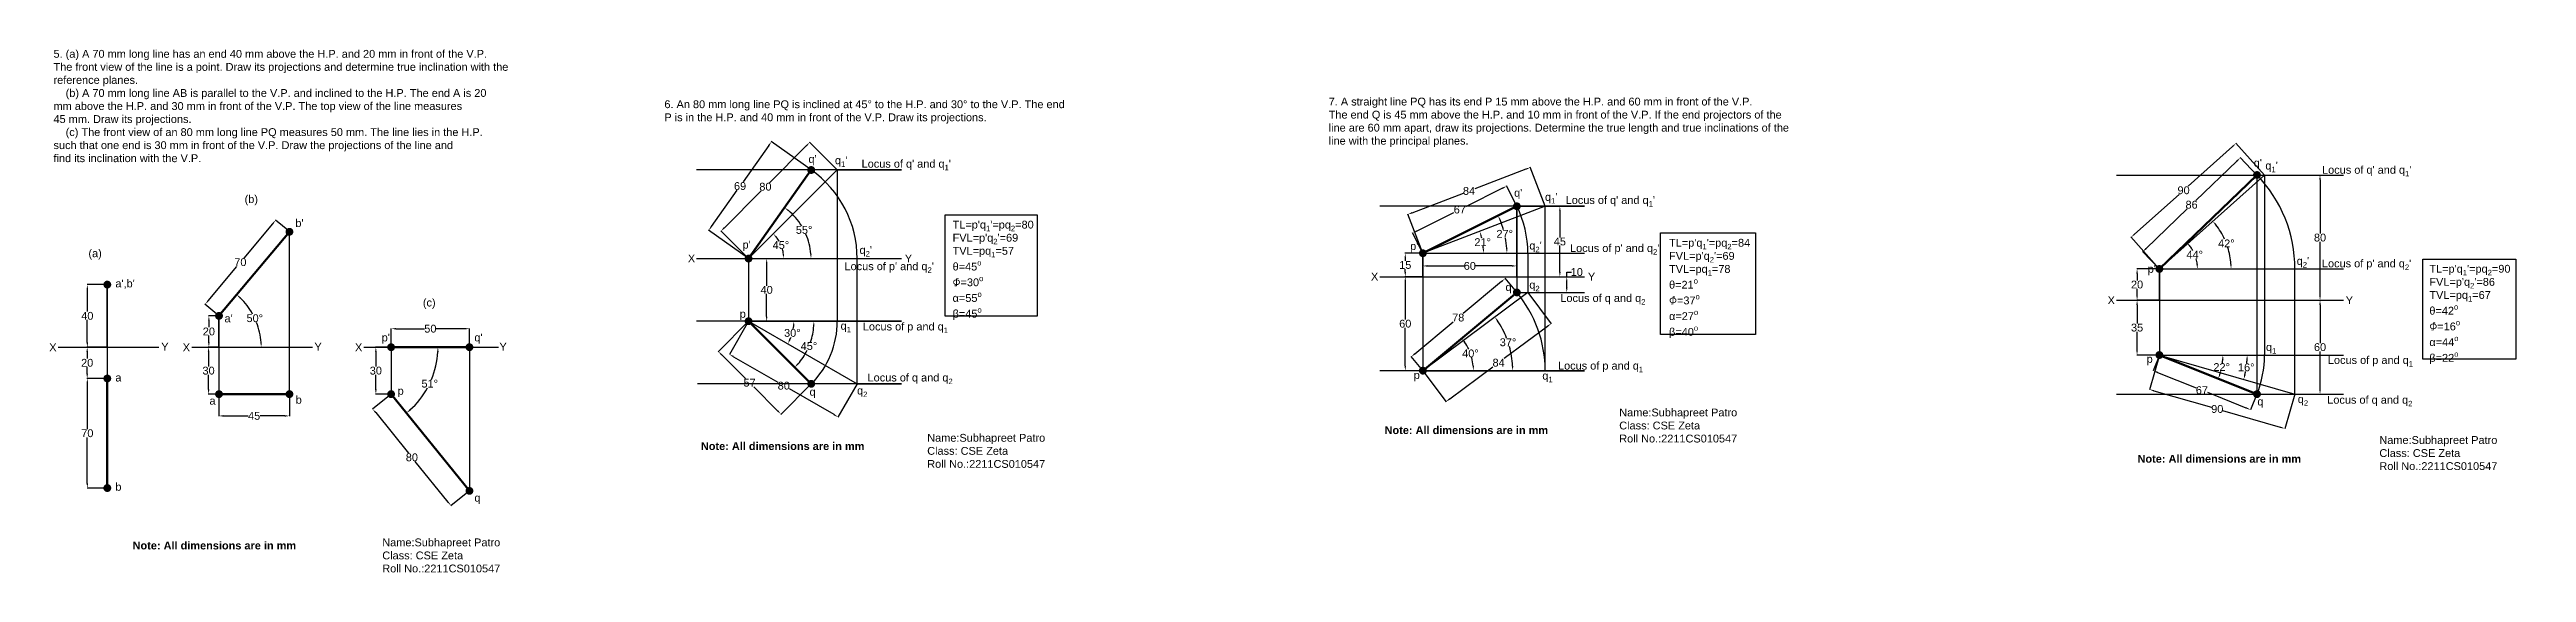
# Model space of a CAD drawing. Header units: millimetres. Extents: x 214 to 4834, y 182 to 516.
# Drawn here: x 1811 to 3392, y 182 to 516 of the extents above; entities that cross this region are included whole.
import ezdxf

# ---------------------------------------------------------------- set-up
doc = ezdxf.new("R2010")
doc.units = ezdxf.units.MM
doc.header["$MEASUREMENT"] = 0
doc.styles.get("Standard").update_dxf_attribs({"font": 'arial.ttf'})
doc.dimstyles.get("Standard").update_dxf_attribs({"dimtxt": 5, "dimasz": 3, "dimexe": 0.18, "dimexo": 0.0625, "dimgap": 0.09, "dimtad": 0, "dimtih": 1, "dimtoh": 1, "dimdec": 0, "dimzin": 0, "dimdsep": 46, "dimtxsty": 'Standard', "dimcen": 0.09, "dimadec": 0, "dimazin": 0, "dimtfac": 1, "dimtdec": 0, "dimtofl": 0, "dimtmove": 0, "dimatfit": 3, "dimfxl": 1, "dimtolj": 1, "dimtzin": 0, "dimarcsym": 0})

msp = doc.modelspace()

# ---------------------------------------------------------------- texts
at = {"char_height": 5, "attachment_point": 1}
for s, width, heights, insert in [('5. (a) A 70 mm long line has an end 40 mm above the H.P. and 20 mm in front of the V.P. \\PThe front view of the line is a point. Draw its projections and determine true inclination with the reference planes.\\P    (b) A 70 mm long line AB is parallel to the V.P. and inclined to the H.P. The end A is 20 \\Pmm above the H.P. and 30 mm in front of the V.P. The top view of the line measures \\P45 mm. Draw its projections.\\P    (c) The front view of an 80 mm long line PQ measures 50 mm. The line lies in the H.P. \\Psuch that one end is 30 mm in front of the V.P. Draw the projections of the line and \\Pfind its inclination with the V.P.', 308.207, [0], (1813.3, 515.6)), ('6. An 80 mm long line PQ is inclined at 45° to the H.P. and 30° to the V.P. The end P is in the H.P. and 40 mm in front of the V.P. Draw its projections.', 256.664, [25], (2203.3, 483.4)), ('7. A straight line PQ has its end P 15 mm above the H.P. and 60 mm in front of the V.P. \\PThe end Q is 45 mm above the H.P. and 10 mm in front of the V.P. If the end projectors of the line are 60 mm apart, draw its projections. Determine the true length and true inclinations of the line with the principal planes.', 298.255, [0], (2627.4, 485.1)), ("q'", 10.889, [6.39], (2295.3, 448.4)), ("\\A1;q{\\H0.7x;\\S^ 1;}'", 13.105, [0], (2312.2, 447.6)), ("\\A1;Locus of q' and q{\\H0.7x;\\S^ 1;}'", 55.218, [0], (2329.2, 445.4)), ("q'", 10.889, [6.39], (3218, 446)), ("\\A1;q{\\H0.7x;\\S^ 1;}'", 13.105, [0], (3225.4, 444.2)), ("\\A1;Locus of q' and q{\\H0.7x;\\S^ 1;}'", 66.241, [0], (3261.6, 441.5)), ('(b)', 16.697, [0], (1935.3, 422.8)), ("q'", 10.889, [6.39], (2745.8, 426.8)), ("\\A1;q{\\H0.7x;\\S^ 1;}'", 13.105, [0], (2765.5, 424.2)), ("\\A1;Locus of q' and q{\\H0.7x;\\S^ 1;}'", 55.563, [0], (2778.7, 422.2)), ("b'", 6.646, [0], (1967.7, 407.5)), ("\\A1;TL=p'q{\\H0.7x;\\S^ 1;}'=pq{\\H0.7x;\\S^ 2;}=80\\PFVL=p'q{\\H0.7x;\\S^ 2;}'=69\\PTVL=pq{\\H0.7x;\\S^ 1;}=57\\Pθ=45{\\H0.7x;\\So^ ;}\\P{\\fISOCPEUR|b0|i0|c0|p34;Φ\\f@Arial Unicode MS|b0|i0|c0|p34;=30\\H0.7x;\\So^ ;\\H1.42857x;\\Pα=55\\H0.7x;\\So^ ;\\H1.42857x;\\Pβ=45\\H0.7x;\\So^ ;}", 82.831, [0], (2387.3, 406.5)), ('(a)', 22.126, [0], (1835.6, 388.2)), ('X', 12.523, [0], (2218.3, 384.9)), ("p'", 10.889, [0], (2253.2, 393.7)), ("\\A1;Locus of p' and q{\\H0.7x;\\S^ 2;}'", 56.82, [0], (2318.3, 379.9)), ("\\A1;q{\\H0.7x;\\S^ 2;}'", 13.105, [0], (2327.9, 390.3)), ('Y', 12.523, [0], (2356.8, 384.9)), ("p'", 10.889, [0], (2679.4, 392.8)), ("\\A1;q{\\H0.7x;\\S^ 2;}'", 13.105, [0], (2755.5, 393.1)), ("\\A1;Locus of p' and q{\\H0.7x;\\S^ 2;}'", 56.532, [0], (2781.5, 391.5)), ("\\A1;TL=p'q{\\H0.7x;\\S^ 1;}'=pq{\\H0.7x;\\S^ 2;}=84\\PFVL=p'q{\\H0.7x;\\S^ 2;}'=69\\PTVL=pq{\\H0.7x;\\S^ 1;}=78\\Pθ=21{\\H0.7x;\\So^ ;}\\P{\\fISOCPEUR|b0|i0|c0|p34;Φ\\f@Arial Unicode MS|b0|i0|c0|p34;=37\\H0.7x;\\So^ ;\\H1.42857x;\\Pα=27\\H0.7x;\\So^ ;\\H1.42857x;\\Pβ=40\\H0.7x;\\So^ ;}", 82.831, [0], (2844.7, 394.9)), ("\\A1;q{\\H0.7x;\\S^ 2;}'", 13.105, [0], (3245.4, 383.3)), ("\\A1;Locus of p' and q{\\H0.7x;\\S^ 2;}'", 61.817, [0], (3261.5, 381.7)), ("a',b'", 6.646, [0], (1852.8, 368.9)), ('X', 12.523, [0], (2654.4, 373.3)), ('q', 10.889, [6.39], (2740.3, 366.6)), ('\\A1;q{\\H0.7x;\\S^ 2;}', 13.105, [0], (2755.5, 368.1)), ('Y', 12.523, [0], (2792.9, 373.3)), ("p'", 10.889, [0], (3150.3, 378.2)), ("\\A1;TL=p'q{\\H0.7x;\\S^ 1;}'=pq{\\H0.7x;\\S^ 2;}=90\\PFVL=p'q{\\H0.7x;\\S^ 2;}'=86\\PTVL=pq{\\H0.7x;\\S^ 1;}=67\\Pθ=42{\\H0.7x;\\So^ ;}\\P{\\fISOCPEUR|b0|i0|c0|p34;Φ\\f@Arial Unicode MS|b0|i0|c0|p34;=16\\H0.7x;\\So^ ;\\H1.42857x;\\Pα=44\\H0.7x;\\So^ ;\\H1.42857x;\\Pβ=22\\H0.7x;\\So^ ;}", 82.831, [0], (3330.1, 378.3)), ('(c)', 16.697, [0], (2049.1, 356.7)), ('p', 10.889, [0], (2251.4, 349.5)), ('\\A1;Locus of q and q{\\H0.7x;\\S^ 2;}', 55.55, [0], (2775.3, 359.6)), ('X', 12.523, [0], (3124.7, 358.2)), ('Y', 12.523, [0], (3276.7, 358.2)), ("a'", 6.646, [0], (1922.5, 346.6)), ("p'", 6.646, [0], (2022.8, 334.4)), ("q'", 6.646, [0], (2082, 334.4)), ('\\A1;q{\\H0.7x;\\S^ 1;}', 13.105, [0], (2315.8, 341.9)), ('\\A1;Locus of p and q{\\H0.7x;\\S^ 1;}', 58.786, [0], (2330, 341.4)), ('X', 12.523, [0], (1810.6, 328.1)), ('Y', 12.523, [0], (1882.1, 328.5)), ('X', 12.523, [0], (1895.8, 328.1)), ('Y', 12.523, [0], (1979.9, 328.5)), ('X', 12.523, [0], (2005.8, 328.1)), ('Y', 12.523, [0], (2098, 328.5)), ('\\A1;Locus of p and q{\\H0.7x;\\S^ 1;}', 72.492, [0], (2773.8, 316.4)), ('p', 10.889, [0], (3149.6, 320.7)), ('\\A1;q{\\H0.7x;\\S^ 1;}', 13.105, [0], (3225.8, 328.3)), ('\\A1;Locus of p and q{\\H0.7x;\\S^ 1;}', 58.869, [0], (3265.3, 320)), ('a', 6.646, [0], (1852.8, 308.8)), ('\\A1;Locus of q and q{\\H0.7x;\\S^ 2;}', 55.187, [0], (2333, 308.8)), ('p', 10.889, [0], (2681.7, 310.4)), ('\\A1;q{\\H0.7x;\\S^ 1;}', 13.105, [0], (2763.8, 310)), ('a', 6.646, [0], (1912.9, 294)), ('b', 6.646, [0], (1967.9, 294.6)), ('p', 6.646, [0], (2033, 300.3)), ('q', 10.889, [0], (2296, 299.7)), ('\\A1;q{\\H0.7x;\\S^ 2;}', 13.105, [0], (2326.3, 300.5)), ('Name:Subhapreet Patro\\PClass: CSE Zeta\\PRoll No.:2211CS010547', 93.435, [0], (2812.9, 286.5)), ('q', 10.889, [6.39], (3220.3, 293.5)), ('\\A1;q{\\H0.7x;\\S^ 2;}', 13.105, [0], (3246.1, 295)), ('\\A1;Locus of q and q{\\H0.7x;\\S^ 2;}', 57.059, [0], (3264.9, 294.6)), ('Name:Subhapreet Patro\\PClass: CSE Zeta\\PRoll No.:2211CS010547', 93.435, [0], (2371.1, 270.3)), ('{\\fArial|b1|i0|c0|p34;Note: All dimensions are in mm}', 119.657, [0], (2663.1, 275.2)), ('Name:Subhapreet Patro\\PClass: CSE Zeta\\PRoll No.:2211CS010547', 93.435, [0], (3298.2, 268.9)), ('{\\fArial|b1|i0|c0|p34;Note: All dimensions are in mm}', 119.657, [0], (2226.6, 265)), ('{\\fArial|b1|i0|c0|p34;Note: All dimensions are in mm}', 119.657, [0], (3143.8, 256.9)), ('b', 6.646, [0], (1852.8, 239)), ('q', 6.646, [0], (2082, 232)), ('{\\fArial|b1|i0|c0|p34;Note: All dimensions are in mm}', 119.657, [0], (1863.8, 201.5)), ('Name:Subhapreet Patro\\PClass: CSE Zeta\\PRoll No.:2211CS010547', 93.435, [0], (2023.2, 203.5))]:
    msp.add_mtext_dynamic_manual_height_columns(s, width=width, gutter_width=25, heights=heights, dxfattribs=dict(at, insert=insert))

# ---------------------------------------------------------------- blocks, each defined once
blk = doc.blocks.new('*D31')
at = {"color": 0, "lineweight": -2, "transparency": 16777216}
for p, q in [((1953.2, 404.5), (1934.8, 382.6)), ((1963.9, 399.5), (1955, 406.9)), ((1912, 355.4), (1930.4, 377.3)), ((1918.9, 345.8), (1910, 353.2))]:
    blk.add_line(p, q, dxfattribs=at)
at = {"color": 0, "transparency": 16777216}
for points in [[(1952.8, 404.8), (1953.6, 404.2), (1955.1, 406.8)], [(1911.7, 355.7), (1912.4, 355.1), (1910.1, 353.1)]]:
    blk.add_solid(points, dxfattribs=at)
at = {"layer": 'Defpoints', "color": 0, "transparency": 16777216}
for p in [(1955.1, 406.8), (1963.9, 399.4), (1918.9, 345.7)]:
    blk.add_point(p, dxfattribs=at)
at = {"color": 0, "transparency": 16777216, "insert": (1932.6, 380), "char_height": 5, "attachment_point": 5}
blk.add_mtext('\\A1;70', dxfattribs=at)
blk = doc.blocks.new('*D32')
at = {"color": 0, "lineweight": -2, "transparency": 16777216}
for p, q in [((1918.9, 295.7), (1918.9, 281.7)), ((1963.9, 295.7), (1963.9, 281.7)), ((1921.9, 281.8), (1937.6, 281.8)), ((1960.9, 281.8), (1945.2, 281.8))]:
    blk.add_line(p, q, dxfattribs=at)
at = {"color": 0, "transparency": 16777216}
for points in [[(1921.9, 282.3), (1921.9, 281.3), (1918.9, 281.8)], [(1960.9, 282.3), (1960.9, 281.3), (1963.9, 281.8)]]:
    blk.add_solid(points, dxfattribs=at)
at = {"layer": 'Defpoints', "color": 0, "transparency": 16777216}
for p in [(1918.9, 295.7), (1963.9, 295.7), (1963.9, 281.8)]:
    blk.add_point(p, dxfattribs=at)
at = {"color": 0, "transparency": 16777216, "insert": (1941.4, 281.8), "char_height": 5, "attachment_point": 5}
blk.add_mtext('\\A1;45', dxfattribs=at)
blk = doc.blocks.new('*D33')
at = {"color": 0, "lineweight": -2, "transparency": 16777216}
for start, end in [(28.8989, 46.1012), (3.9294, 21.2511)]:
    blk.add_arc((1902.1, 325.7), 43.8, start, end, dxfattribs=at)
at = {"color": 0, "transparency": 16777216}
for points in [[(1932.1, 356.9), (1932.8, 357.6), (1930.2, 359.3)], [(1946.3, 328.8), (1945.3, 328.7), (1945.9, 325.7)]]:
    blk.add_solid(points, dxfattribs=at)
at = {"layer": 'Defpoints', "color": 0, "transparency": 16777216}
for p in [(1963.9, 399.4), (1918.9, 345.7), (1944.1, 338.3), (1901.7, 325.7), (1978.6, 325.7)]:
    blk.add_point(p, dxfattribs=at)
at = {"color": 0, "transparency": 16777216, "insert": (1941.8, 344.2), "char_height": 5, "attachment_point": 5}
blk.add_mtext('\\A1;50°', dxfattribs=at)
blk = doc.blocks.new('*D34')
at = {"color": 0, "lineweight": -2, "transparency": 16777216}
for p, q in [((1918.8, 345.7), (1912.3, 345.7)), ((1912.5, 342.7), (1912.5, 338.4)), ((1912.5, 328.7), (1912.5, 333.1)), ((1918.8, 325.7), (1912.3, 325.7))]:
    blk.add_line(p, q, dxfattribs=at)
at = {"color": 0, "transparency": 16777216}
for points in [[(1912, 342.7), (1913, 342.7), (1912.5, 345.7)], [(1912, 328.7), (1913, 328.7), (1912.5, 325.7)]]:
    blk.add_solid(points, dxfattribs=at)
at = {"layer": 'Defpoints', "color": 0, "transparency": 16777216}
for p in [(1918.9, 345.7), (1912.5, 325.7), (1918.9, 325.7)]:
    blk.add_point(p, dxfattribs=at)
at = {"color": 0, "transparency": 16777216, "insert": (1912.5, 335.7), "char_height": 5, "attachment_point": 5}
blk.add_mtext('\\A1;20', dxfattribs=at)
blk = doc.blocks.new('*D35')
at = {"color": 0, "lineweight": -2, "transparency": 16777216}
for p, q in [((1918.8, 325.7), (1912.1, 325.7)), ((1912.3, 322.7), (1912.3, 313.4)), ((1912.3, 298.7), (1912.3, 308.1)), ((1918.8, 295.7), (1912.1, 295.7))]:
    blk.add_line(p, q, dxfattribs=at)
at = {"color": 0, "transparency": 16777216}
for points in [[(1911.8, 322.7), (1912.8, 322.7), (1912.3, 325.7)], [(1911.8, 298.7), (1912.8, 298.7), (1912.3, 295.7)]]:
    blk.add_solid(points, dxfattribs=at)
at = {"layer": 'Defpoints', "color": 0, "transparency": 16777216}
for p in [(1918.9, 325.7), (1912.3, 295.7), (1918.9, 295.7)]:
    blk.add_point(p, dxfattribs=at)
at = {"color": 0, "transparency": 16777216, "insert": (1912.3, 310.7), "char_height": 5, "attachment_point": 5}
blk.add_mtext('\\A1;30', dxfattribs=at)
blk = doc.blocks.new('*D36')
at = {"color": 0, "lineweight": -2, "transparency": 16777216}
for p, q in [((1847.6, 365.7), (1834.7, 365.7)), ((1834.9, 362.7), (1834.9, 348.4)), ((1834.9, 328.7), (1834.9, 343.1)), ((1847.6, 325.7), (1834.7, 325.7))]:
    blk.add_line(p, q, dxfattribs=at)
at = {"color": 0, "transparency": 16777216}
for points in [[(1834.4, 362.7), (1835.4, 362.7), (1834.9, 365.7)], [(1834.4, 328.7), (1835.4, 328.7), (1834.9, 325.7)]]:
    blk.add_solid(points, dxfattribs=at)
at = {"layer": 'Defpoints', "color": 0, "transparency": 16777216}
for p in [(1847.6, 365.7), (1834.9, 325.7), (1847.6, 325.7)]:
    blk.add_point(p, dxfattribs=at)
at = {"color": 0, "transparency": 16777216, "insert": (1834.9, 345.7), "char_height": 5, "attachment_point": 5}
blk.add_mtext('\\A1;40', dxfattribs=at)
blk = doc.blocks.new('*D37')
at = {"color": 0, "lineweight": -2, "transparency": 16777216}
for p, q in [((1847.6, 325.7), (1834.6, 325.7)), ((1834.8, 322.7), (1834.8, 318.4)), ((1847.6, 305.7), (1834.6, 305.7)), ((1834.8, 308.7), (1834.8, 313.1))]:
    blk.add_line(p, q, dxfattribs=at)
at = {"color": 0, "transparency": 16777216}
for points in [[(1834.3, 322.7), (1835.3, 322.7), (1834.8, 325.7)], [(1834.3, 308.7), (1835.3, 308.7), (1834.8, 305.7)]]:
    blk.add_solid(points, dxfattribs=at)
at = {"layer": 'Defpoints', "color": 0, "transparency": 16777216}
for p in [(1847.6, 325.7), (1834.8, 305.7), (1847.6, 305.7)]:
    blk.add_point(p, dxfattribs=at)
at = {"color": 0, "transparency": 16777216, "insert": (1834.8, 315.7), "char_height": 5, "attachment_point": 5}
blk.add_mtext('\\A1;20', dxfattribs=at)
blk = doc.blocks.new('*D38')
at = {"color": 0, "lineweight": -2, "transparency": 16777216}
for p, q in [((1847.6, 305.7), (1834.8, 305.7)), ((1834.9, 302.7), (1834.9, 273.4)), ((1834.9, 238.7), (1834.9, 268.1)), ((1847.6, 235.7), (1834.8, 235.7))]:
    blk.add_line(p, q, dxfattribs=at)
at = {"color": 0, "transparency": 16777216}
for points in [[(1834.4, 302.7), (1835.4, 302.7), (1834.9, 305.7)], [(1834.4, 238.7), (1835.4, 238.7), (1834.9, 235.7)]]:
    blk.add_solid(points, dxfattribs=at)
at = {"layer": 'Defpoints', "color": 0, "transparency": 16777216}
for p in [(1847.6, 305.7), (1834.9, 235.7), (1847.6, 235.7)]:
    blk.add_point(p, dxfattribs=at)
at = {"color": 0, "transparency": 16777216, "insert": (1834.9, 270.7), "char_height": 5, "attachment_point": 5}
blk.add_mtext('\\A1;70', dxfattribs=at)
blk = doc.blocks.new('*D39')
at = {"color": 0, "lineweight": -2, "transparency": 16777216}
for p, q in [((2028.9, 325.8), (2028.9, 337.7)), ((2031.9, 337.5), (2050.2, 337.5)), ((2075.9, 337.5), (2057.6, 337.5)), ((2078.9, 325.8), (2078.9, 337.7))]:
    blk.add_line(p, q, dxfattribs=at)
at = {"color": 0, "transparency": 16777216}
for points in [[(2031.9, 338), (2031.9, 337), (2028.9, 337.5)], [(2075.9, 338), (2075.9, 337), (2078.9, 337.5)]]:
    blk.add_solid(points, dxfattribs=at)
at = {"layer": 'Defpoints', "color": 0, "transparency": 16777216}
for p in [(2078.9, 337.5), (2028.9, 325.7), (2078.9, 325.7)]:
    blk.add_point(p, dxfattribs=at)
at = {"color": 0, "transparency": 16777216, "insert": (2053.9, 337.5), "char_height": 5, "attachment_point": 5}
blk.add_mtext('\\A1;50', dxfattribs=at)
blk = doc.blocks.new('*D40')
at = {"color": 0, "lineweight": -2, "transparency": 16777216}
for p, q in [((2028.8, 295.7), (2017, 286.1)), ((2019, 283.9), (2040, 258)), ((2065.2, 226.7), (2044.3, 252.7)), ((2078.8, 233.9), (2067, 224.3))]:
    blk.add_line(p, q, dxfattribs=at)
at = {"color": 0, "transparency": 16777216}
for points in [[(2019.4, 284.2), (2018.6, 283.6), (2017.1, 286.2)], [(2065.6, 227), (2064.9, 226.4), (2067.1, 224.4)]]:
    blk.add_solid(points, dxfattribs=at)
at = {"layer": 'Defpoints', "color": 0, "transparency": 16777216}
for p in [(2028.9, 295.7), (2067.1, 224.4), (2078.9, 233.9)]:
    blk.add_point(p, dxfattribs=at)
at = {"color": 0, "transparency": 16777216, "insert": (2042.1, 255.3), "char_height": 5, "attachment_point": 5}
blk.add_mtext('\\A1;80', dxfattribs=at)
blk = doc.blocks.new('*D41')
at = {"color": 0, "lineweight": -2, "transparency": 16777216}
for start, end in [(337.5443, 356.8224), (312.1383, 331.3361)]:
    blk.add_arc((2004.6, 325.7), 54.1, start, end, dxfattribs=at)
at = {"color": 0, "transparency": 16777216}
for points in [[(2058.2, 322.8), (2059.2, 322.7), (2058.7, 325.7)], [(2041.3, 285.2), (2040.6, 286), (2038.7, 283.7)]]:
    blk.add_solid(points, dxfattribs=at)
at = {"layer": 'Defpoints', "color": 0, "transparency": 16777216}
for p in [(2028.9, 325.7), (2078.9, 325.7), (2028.9, 295.7), (2049.5, 295.5), (2078.9, 233.9)]:
    blk.add_point(p, dxfattribs=at)
at = {"color": 0, "transparency": 16777216, "insert": (2053.5, 302.4), "char_height": 5, "attachment_point": 5}
blk.add_mtext('\\A1;51°', dxfattribs=at)
blk = doc.blocks.new('*D42')
at = {"color": 0, "lineweight": -2, "transparency": 16777216}
for p, q in [((2028.8, 325.7), (2018.9, 325.7)), ((2019.1, 322.7), (2019.1, 313.4)), ((2019.1, 298.7), (2019.1, 308.1)), ((2028.8, 295.7), (2018.9, 295.7))]:
    blk.add_line(p, q, dxfattribs=at)
at = {"color": 0, "transparency": 16777216}
for points in [[(2018.6, 322.7), (2019.6, 322.7), (2019.1, 325.7)], [(2018.6, 298.7), (2019.6, 298.7), (2019.1, 295.7)]]:
    blk.add_solid(points, dxfattribs=at)
at = {"layer": 'Defpoints', "color": 0, "transparency": 16777216}
for p in [(2028.9, 325.7), (2019.1, 295.7), (2028.9, 295.7)]:
    blk.add_point(p, dxfattribs=at)
at = {"color": 0, "transparency": 16777216, "insert": (2019.1, 310.7), "char_height": 5, "attachment_point": 5}
blk.add_mtext('\\A1;30', dxfattribs=at)
blk = doc.blocks.new('*D44')
at = {"color": 0, "lineweight": -2, "transparency": 16777216}
for p, q in [((2293.9, 454.4), (2270.4, 430.8)), ((2313.6, 438.9), (2295.9, 456.6)), ((2241.6, 402), (2265.1, 425.6)), ((2257, 382.4), (2239.4, 400))]:
    blk.add_line(p, q, dxfattribs=at)
at = {"color": 0, "transparency": 16777216}
for points in [[(2293.6, 454.7), (2294.3, 454), (2296, 456.5)], [(2241.2, 402.4), (2242, 401.7), (2239.5, 399.9)]]:
    blk.add_solid(points, dxfattribs=at)
at = {"layer": 'Defpoints', "color": 0, "transparency": 16777216}
for p in [(2296, 456.5), (2313.7, 438.9), (2257.1, 382.3)]:
    blk.add_point(p, dxfattribs=at)
at = {"color": 0, "transparency": 16777216, "insert": (2267.8, 428.2), "char_height": 5, "attachment_point": 5}
blk.add_mtext('\\A1;80', dxfattribs=at)
blk = doc.blocks.new('*D45')
at = {"color": 0, "lineweight": -2, "transparency": 16777216}
for p, q in [((2269.9, 454.5), (2253.5, 431.3)), ((2297, 438.9), (2271.4, 457)), ((2233.3, 402.8), (2249.7, 426)), ((2257, 382.3), (2231.4, 400.4))]:
    blk.add_line(p, q, dxfattribs=at)
at = {"color": 0, "transparency": 16777216}
for points in [[(2269.5, 454.7), (2270.3, 454.2), (2271.6, 456.9)], [(2232.9, 403.1), (2233.7, 402.5), (2231.6, 400.3)]]:
    blk.add_solid(points, dxfattribs=at)
at = {"layer": 'Defpoints', "color": 0, "transparency": 16777216}
for p in [(2271.6, 456.9), (2297.1, 438.9), (2257.1, 382.3)]:
    blk.add_point(p, dxfattribs=at)
at = {"color": 0, "transparency": 16777216, "insert": (2251.6, 428.6), "char_height": 5, "attachment_point": 5}
blk.add_mtext('\\A1;69', dxfattribs=at)
blk = doc.blocks.new('*D46')
at = {"color": 0, "lineweight": -2, "transparency": 16777216}
for p, q in [((2257.1, 342.3), (2244.8, 321)), ((2247.5, 319.6), (2275.8, 303.3)), ((2326.3, 302.3), (2314.1, 281)), ((2311.6, 282.6), (2283.2, 299))]:
    blk.add_line(p, q, dxfattribs=at)
at = {"color": 0, "transparency": 16777216}
for points in [[(2247.7, 320.1), (2247.2, 319.2), (2244.9, 321.1)], [(2311.8, 283.1), (2311.3, 282.2), (2314.1, 281.1)]]:
    blk.add_solid(points, dxfattribs=at)
at = {"layer": 'Defpoints', "color": 0, "transparency": 16777216}
for p in [(2257.1, 342.3), (2326.4, 302.3), (2314.1, 281.1)]:
    blk.add_point(p, dxfattribs=at)
at = {"color": 0, "transparency": 16777216, "insert": (2279.5, 301.1), "char_height": 5, "attachment_point": 5}
blk.add_mtext('\\A1;80', dxfattribs=at)
blk = doc.blocks.new('*D47')
at = {"color": 0, "lineweight": -2, "transparency": 16777216}
for p, q in [((2257, 342.3), (2237.6, 322.8)), ((2239.9, 320.8), (2255.1, 305.6)), ((2297, 302.3), (2277.6, 282.8)), ((2275.6, 285.1), (2260.4, 300.3))]:
    blk.add_line(p, q, dxfattribs=at)
at = {"color": 0, "transparency": 16777216}
for points in [[(2240.2, 321.2), (2239.5, 320.5), (2237.7, 323)], [(2276, 285.4), (2275.3, 284.7), (2277.7, 283)]]:
    blk.add_solid(points, dxfattribs=at)
at = {"layer": 'Defpoints', "color": 0, "transparency": 16777216}
for p in [(2257.1, 342.3), (2297.1, 302.3), (2277.7, 283)]:
    blk.add_point(p, dxfattribs=at)
at = {"color": 0, "transparency": 16777216, "insert": (2257.7, 303), "char_height": 5, "attachment_point": 5}
blk.add_mtext('\\A1;57', dxfattribs=at)
blk = doc.blocks.new('*D48')
at = {"color": 0, "lineweight": -2, "transparency": 16777216}
for start, end in [(30.0313, 37.3037), (7.6963, 15.3607)]:
    blk.add_arc((2257.1, 382.3), 22.4, start, end, dxfattribs=at)
at = {"color": 0, "transparency": 16777216}
for points in [[(2274.5, 395.5), (2275.2, 396.2), (2272.9, 398.1)], [(2279.7, 385.3), (2278.7, 385.3), (2279.4, 382.3)]]:
    blk.add_solid(points, dxfattribs=at)
at = {"layer": 'Defpoints', "color": 0, "transparency": 16777216}
for p in [(2313.7, 438.9), (2223.9, 382.3), (2257.1, 382.3), (2278.7, 388.1), (2354.6, 382.3)]:
    blk.add_point(p, dxfattribs=at)
at = {"color": 0, "transparency": 16777216, "insert": (2277.7, 390.9), "char_height": 5, "attachment_point": 5}
blk.add_mtext('\\A1;45°', dxfattribs=at)
blk = doc.blocks.new('*D49')
at = {"color": 0, "lineweight": -2, "transparency": 16777216}
for start, end in [(31.7221, 50.4189), (4.3167, 23.1788)]:
    blk.add_arc((2257.1, 382.3), 39.8, start, end, dxfattribs=at)
at = {"color": 0, "transparency": 16777216}
for points in [[(2282.2, 412.6), (2282.8, 413.4), (2280.1, 414.8)], [(2297.3, 385.3), (2296.3, 385.3), (2296.9, 382.3)]]:
    blk.add_solid(points, dxfattribs=at)
at = {"layer": 'Defpoints', "color": 0, "transparency": 16777216}
for p in [(2297.1, 438.9), (2223.9, 382.3), (2257.1, 382.3), (2294.9, 394.8), (2354.6, 382.3)]:
    blk.add_point(p, dxfattribs=at)
at = {"color": 0, "transparency": 16777216, "insert": (2292.5, 400.6), "char_height": 5, "attachment_point": 5}
blk.add_mtext('\\A1;55°', dxfattribs=at)
blk = doc.blocks.new('*D50')
at = {"color": 0, "lineweight": -2, "transparency": 16777216}
for start, end in [(335.9538, 339.4894), (350.3716, 354.0462)]:
    blk.add_arc((2257.1, 342.3), 28.9, start, end, dxfattribs=at)
at = {"color": 0, "transparency": 16777216}
for points in [[(2285.3, 339.3), (2286.3, 339.3), (2286, 342.3)], [(2283.9, 330.3), (2283, 330.8), (2282.1, 327.9)]]:
    blk.add_solid(points, dxfattribs=at)
at = {"layer": 'Defpoints', "color": 0, "transparency": 16777216}
for p in [(2223.9, 342.3), (2257.1, 342.3), (2284.2, 332.4), (2354.6, 342.3), (2326.4, 302.3)]:
    blk.add_point(p, dxfattribs=at)
at = {"color": 0, "transparency": 16777216, "insert": (2285, 334.8), "char_height": 5, "attachment_point": 5}
blk.add_mtext('\\A1;30°', dxfattribs=at)
blk = doc.blocks.new('*D51')
at = {"color": 0, "lineweight": -2, "transparency": 16777216}
for start, end in [(341.3676, 355.8734), (319.1266, 333.5208)]:
    blk.add_arc((2257.1, 342.3), 41.7, start, end, dxfattribs=at)
at = {"color": 0, "transparency": 16777216}
for points in [[(2298.1, 339.3), (2299.1, 339.3), (2298.8, 342.3)], [(2289, 314.7), (2288.2, 315.4), (2286.5, 312.9)]]:
    blk.add_solid(points, dxfattribs=at)
at = {"layer": 'Defpoints', "color": 0, "transparency": 16777216}
for p in [(2223.9, 342.3), (2257.1, 342.3), (2354.6, 342.3), (2293.2, 321.5), (2297.1, 302.3)]:
    blk.add_point(p, dxfattribs=at)
at = {"color": 0, "transparency": 16777216, "insert": (2295.6, 326.4), "char_height": 5, "attachment_point": 5}
blk.add_mtext('\\A1;45°', dxfattribs=at)
blk = doc.blocks.new('*D120')
at = {"color": 0, "lineweight": -2, "transparency": 16777216}
for p, q in [((2257.2, 382.3), (2268.8, 382.3)), ((2268.6, 379.3), (2268.6, 365)), ((2268.6, 345.3), (2268.6, 359.7)), ((2257.2, 342.3), (2268.8, 342.3))]:
    blk.add_line(p, q, dxfattribs=at)
at = {"color": 0, "transparency": 16777216}
for points in [[(2268.1, 379.3), (2269.1, 379.3), (2268.6, 382.3)], [(2268.1, 345.3), (2269.1, 345.3), (2268.6, 342.3)]]:
    blk.add_solid(points, dxfattribs=at)
at = {"layer": 'Defpoints', "color": 0, "transparency": 16777216}
for p in [(2257.1, 382.3), (2257.1, 342.3), (2268.6, 342.3)]:
    blk.add_point(p, dxfattribs=at)
at = {"color": 0, "transparency": 16777216, "insert": (2268.6, 362.3), "char_height": 5, "attachment_point": 5}
blk.add_mtext('\\A1;40', dxfattribs=at)
blk = doc.blocks.new('*D52')
at = {"color": 0, "lineweight": -2, "transparency": 16777216}
for start, end in [(24.9677, 34.4746), (5.3201, 14.985)]:
    blk.add_arc((2687.5, 310.7), 32.3, start, end, dxfattribs=at)
at = {"color": 0, "transparency": 16777216}
for points in [[(2713.8, 328.7), (2714.6, 329.3), (2712.3, 331.4)], [(2720.2, 313.7), (2719.2, 313.7), (2719.8, 310.7)]]:
    blk.add_solid(points, dxfattribs=at)
at = {"layer": 'Defpoints', "color": 0, "transparency": 16777216}
for p in [(2747.5, 360.7), (2719, 318.1), (2660.1, 310.7), (2687.5, 310.7), (2790.7, 310.7)]:
    blk.add_point(p, dxfattribs=at)
at = {"color": 0, "transparency": 16777216, "insert": (2717.9, 321.7), "char_height": 5, "attachment_point": 5}
blk.add_mtext('\\A1;40°', dxfattribs=at)
blk = doc.blocks.new('*D53')
at = {"color": 0, "lineweight": -2, "transparency": 16777216}
for start, end in [(21.1534, 33.6948), (2.9973, 15.5837)]:
    blk.add_arc((2687.5, 310.7), 57.4, start, end, dxfattribs=at)
at = {"color": 0, "transparency": 16777216}
for points in [[(2734.8, 342.3), (2735.6, 342.8), (2733.5, 345)], [(2745.3, 313.7), (2744.3, 313.7), (2744.9, 310.7)]]:
    blk.add_solid(points, dxfattribs=at)
at = {"layer": 'Defpoints', "color": 0, "transparency": 16777216}
for p in [(2754.6, 360.7), (2743.6, 322.9), (2660.1, 310.7), (2687.5, 310.7), (2790.7, 310.7)]:
    blk.add_point(p, dxfattribs=at)
at = {"color": 0, "transparency": 16777216, "insert": (2741.9, 328.8), "char_height": 5, "attachment_point": 5}
blk.add_mtext('\\A1;37°', dxfattribs=at)
blk = doc.blocks.new('*D54')
at = {"color": 0, "lineweight": -2, "transparency": 16777216}
for p, q in [((2738.4, 427.3), (2714.8, 415.4)), ((2747.5, 415.8), (2741, 428.8)), ((2683.8, 400), (2707.4, 411.8)), ((2687.5, 385.8), (2681, 398.8))]:
    blk.add_line(p, q, dxfattribs=at)
at = {"color": 0, "transparency": 16777216}
for points in [[(2738.2, 427.7), (2738.6, 426.8), (2741.1, 428.6)], [(2683.5, 400.4), (2684, 399.5), (2681.1, 398.6)]]:
    blk.add_solid(points, dxfattribs=at)
at = {"layer": 'Defpoints', "color": 0, "transparency": 16777216}
for p in [(2741.1, 428.6), (2747.5, 415.7), (2687.5, 385.7)]:
    blk.add_point(p, dxfattribs=at)
at = {"color": 0, "transparency": 16777216, "insert": (2711.1, 413.6), "char_height": 5, "attachment_point": 5}
blk.add_mtext('\\A1;67', dxfattribs=at)
blk = doc.blocks.new('*D55')
at = {"color": 0, "lineweight": -2, "transparency": 16777216}
for p, q in [((2753.3, 439.5), (2720.7, 426.9)), ((2765.6, 415.8), (2756, 440.7)), ((2680.8, 411.6), (2713.4, 424.1)), ((2687.5, 385.8), (2677.9, 410.7))]:
    blk.add_line(p, q, dxfattribs=at)
at = {"color": 0, "transparency": 16777216}
for points in [[(2753.1, 439.9), (2753.5, 439), (2756.1, 440.5)], [(2680.6, 412.1), (2681, 411.2), (2678, 410.5)]]:
    blk.add_solid(points, dxfattribs=at)
at = {"layer": 'Defpoints', "color": 0, "transparency": 16777216}
for p in [(2756.1, 440.5), (2765.6, 415.7), (2687.5, 385.7)]:
    blk.add_point(p, dxfattribs=at)
at = {"color": 0, "transparency": 16777216, "insert": (2717, 425.5), "char_height": 5, "attachment_point": 5}
blk.add_mtext('\\A1;84', dxfattribs=at)
blk = doc.blocks.new('*D56')
at = {"color": 0, "lineweight": -2, "transparency": 16777216}
for p, q in [((2737.8, 367.7), (2713.3, 347.2)), ((2747.5, 360.8), (2740, 369.7)), ((2682.4, 321.5), (2706.9, 341.9)), ((2687.5, 310.8), (2680, 319.7))]:
    blk.add_line(p, q, dxfattribs=at)
at = {"color": 0, "transparency": 16777216}
for points in [[(2737.5, 368), (2738.1, 367.3), (2740.1, 369.6)], [(2682.1, 321.9), (2682.7, 321.1), (2680.1, 319.6)]]:
    blk.add_solid(points, dxfattribs=at)
at = {"layer": 'Defpoints', "color": 0, "transparency": 16777216}
for p in [(2740.1, 369.6), (2747.5, 360.7), (2687.5, 310.7)]:
    blk.add_point(p, dxfattribs=at)
at = {"color": 0, "transparency": 16777216, "insert": (2710.1, 344.6), "char_height": 5, "attachment_point": 5}
blk.add_mtext('\\A1;78', dxfattribs=at)
blk = doc.blocks.new('*D57')
at = {"color": 0, "lineweight": -2, "transparency": 16777216}
for p, q in [((2754.6, 360.7), (2769.5, 340.7)), ((2767, 339), (2739.4, 318.5)), ((2687.5, 310.7), (2702.4, 290.7)), ((2704.7, 292.7), (2732.3, 313.2))]:
    blk.add_line(p, q, dxfattribs=at)
at = {"color": 0, "transparency": 16777216}
for points in [[(2766.7, 339.4), (2767.3, 338.6), (2769.4, 340.8)], [(2704.4, 293.1), (2705, 292.3), (2702.3, 290.9)]]:
    blk.add_solid(points, dxfattribs=at)
at = {"layer": 'Defpoints', "color": 0, "transparency": 16777216}
for p in [(2754.6, 360.7), (2769.4, 340.8), (2687.5, 310.7)]:
    blk.add_point(p, dxfattribs=at)
at = {"color": 0, "transparency": 16777216, "insert": (2735.9, 315.8), "char_height": 5, "attachment_point": 5}
blk.add_mtext('\\A1;84', dxfattribs=at)
blk = doc.blocks.new('*D58')
at = {"color": 0, "lineweight": -2, "transparency": 16777216}
for p, q in [((2687.4, 370.7), (2676.1, 370.7)), ((2676.3, 367.7), (2676.3, 343.4)), ((2676.3, 313.7), (2676.3, 338.1)), ((2687.4, 310.7), (2676.1, 310.7))]:
    blk.add_line(p, q, dxfattribs=at)
at = {"color": 0, "transparency": 16777216}
for points in [[(2676.8, 367.7), (2675.8, 367.7), (2676.3, 370.7)], [(2676.8, 313.7), (2675.8, 313.7), (2676.3, 310.7)]]:
    blk.add_solid(points, dxfattribs=at)
at = {"layer": 'Defpoints', "color": 0, "transparency": 16777216}
for p in [(2676.3, 370.7), (2687.5, 370.7), (2687.5, 310.7)]:
    blk.add_point(p, dxfattribs=at)
at = {"color": 0, "transparency": 16777216, "insert": (2676.3, 340.7), "char_height": 5, "attachment_point": 5}
blk.add_mtext('\\A1;60', dxfattribs=at)
blk = doc.blocks.new('*D59')
at = {"color": 0, "lineweight": -2, "transparency": 16777216}
for p, q in [((2747.6, 415.7), (2775.2, 415.7)), ((2775, 412.7), (2775, 395.8)), ((2775, 373.7), (2775, 390.6)), ((2747.6, 370.7), (2775.2, 370.7))]:
    blk.add_line(p, q, dxfattribs=at)
at = {"color": 0, "transparency": 16777216}
for points in [[(2774.5, 412.7), (2775.5, 412.7), (2775, 415.7)], [(2774.5, 373.7), (2775.5, 373.7), (2775, 370.7)]]:
    blk.add_solid(points, dxfattribs=at)
at = {"layer": 'Defpoints', "color": 0, "transparency": 16777216}
for p in [(2747.5, 415.7), (2775, 415.7), (2747.5, 370.7)]:
    blk.add_point(p, dxfattribs=at)
at = {"color": 0, "transparency": 16777216, "insert": (2775, 393.2), "char_height": 5, "attachment_point": 5}
blk.add_mtext('\\A1;45', dxfattribs=at)
blk = doc.blocks.new('*D109')
at = {"color": 0, "lineweight": -2, "transparency": 16777216}
for start, end in [(14.4309, 16.5761), (4.4269, 6.6215)]:
    blk.add_arc((2687.5, 385.7), 38.8, start, end, dxfattribs=at)
at = {"color": 0, "transparency": 16777216}
for points in [[(2724.3, 396.6), (2725.2, 397), (2723.8, 399.6)], [(2726.7, 388.7), (2725.7, 388.7), (2726.3, 385.7)]]:
    blk.add_solid(points, dxfattribs=at)
at = {"layer": 'Defpoints', "color": 0, "transparency": 16777216}
for p in [(2765.6, 415.7), (2687.5, 385.7), (2687.5, 385.7), (2726.1, 390.5), (2790.7, 385.7)]:
    blk.add_point(p, dxfattribs=at)
at = {"color": 0, "transparency": 16777216, "insert": (2725.7, 392.8), "char_height": 5, "attachment_point": 5}
blk.add_mtext('\\A1;21°', dxfattribs=at)
blk = doc.blocks.new('*D110')
at = {"color": 0, "lineweight": -2, "transparency": 16777216}
for start, end in [(16.1441, 23.3487), (3.2016, 10.4398)]:
    blk.add_arc((2687.5, 385.7), 53.7, start, end, dxfattribs=at)
at = {"color": 0, "transparency": 16777216}
for points in [[(2736.4, 406.8), (2737.3, 407.2), (2735.5, 409.7)], [(2741.6, 388.7), (2740.6, 388.7), (2741.2, 385.7)]]:
    blk.add_solid(points, dxfattribs=at)
at = {"layer": 'Defpoints', "color": 0, "transparency": 16777216}
for p in [(2747.5, 415.7), (2687.5, 385.7), (2687.5, 385.7), (2740.6, 394), (2790.7, 385.7)]:
    blk.add_point(p, dxfattribs=at)
at = {"color": 0, "transparency": 16777216, "insert": (2739.8, 398.1), "char_height": 5, "attachment_point": 5}
blk.add_mtext('\\A1;27°', dxfattribs=at)
blk = doc.blocks.new('*D121')
at = {"color": 0, "lineweight": -2, "transparency": 16777216}
for p, q in [((2687.4, 385.7), (2676.1, 385.7)), ((2676.3, 382.7), (2676.3, 380.9)), ((2687.4, 370.7), (2676.1, 370.7)), ((2676.3, 373.7), (2676.3, 375.6))]:
    blk.add_line(p, q, dxfattribs=at)
at = {"color": 0, "transparency": 16777216}
for points in [[(2675.8, 382.7), (2676.8, 382.7), (2676.3, 385.7)], [(2675.8, 373.7), (2676.8, 373.7), (2676.3, 370.7)]]:
    blk.add_solid(points, dxfattribs=at)
at = {"layer": 'Defpoints', "color": 0, "transparency": 16777216}
for p in [(2687.5, 385.7), (2676.3, 370.7), (2687.5, 370.7)]:
    blk.add_point(p, dxfattribs=at)
at = {"color": 0, "transparency": 16777216, "insert": (2676.3, 378.2), "char_height": 5, "attachment_point": 5}
blk.add_mtext('\\A1;15', dxfattribs=at)
blk = doc.blocks.new('*D123')
at = {"color": 0, "lineweight": -2, "transparency": 16777216}
for p, q in [((2769.2, 370.7), (2779.6, 370.7)), ((2779.4, 370.7), (2779.4, 373.7)), ((2779.4, 373.7), (2782.4, 373.7)), ((2779.4, 363.7), (2779.4, 367.7)), ((2769.2, 360.7), (2779.6, 360.7))]:
    blk.add_line(p, q, dxfattribs=at)
at = {"color": 0, "transparency": 16777216}
for points in [[(2778.9, 367.7), (2779.9, 367.7), (2779.4, 370.7)], [(2778.9, 363.7), (2779.9, 363.7), (2779.4, 360.7)]]:
    blk.add_solid(points, dxfattribs=at)
at = {"layer": 'Defpoints', "color": 0, "transparency": 16777216}
for p in [(2769.1, 370.7), (2779.4, 370.7), (2769.1, 360.7)]:
    blk.add_point(p, dxfattribs=at)
at = {"color": 0, "transparency": 16777216, "insert": (2785.8, 373.7), "char_height": 5, "attachment_point": 5}
blk.add_mtext('\\A1;10', dxfattribs=at)
blk = doc.blocks.new('*D124')
at = {"color": 0, "lineweight": -2, "transparency": 16777216}
for p, q in [((2687.5, 370.8), (2687.5, 377.7)), ((2690.5, 377.6), (2713.8, 377.6)), ((2744.5, 377.6), (2721.2, 377.6)), ((2747.5, 370.8), (2747.5, 377.7))]:
    blk.add_line(p, q, dxfattribs=at)
at = {"color": 0, "transparency": 16777216}
for points in [[(2690.5, 378.1), (2690.5, 377.1), (2687.5, 377.6)], [(2744.5, 378.1), (2744.5, 377.1), (2747.5, 377.6)]]:
    blk.add_solid(points, dxfattribs=at)
at = {"layer": 'Defpoints', "color": 0, "transparency": 16777216}
for p in [(2687.5, 370.7), (2747.5, 377.6), (2747.5, 370.7)]:
    blk.add_point(p, dxfattribs=at)
at = {"color": 0, "transparency": 16777216, "insert": (2717.5, 377.6), "char_height": 5, "attachment_point": 5}
blk.add_mtext('\\A1;60', dxfattribs=at)
blk = doc.blocks.new('*D60')
at = {"color": 0, "lineweight": -2, "transparency": 16777216}
for p, q in [((3157.8, 320.6), (3153.7, 310.6)), ((3156.6, 309.6), (3181.2, 299.7)), ((3213.2, 286.8), (3188.6, 296.8)), ((3220, 295.6), (3216, 285.6))]:
    blk.add_line(p, q, dxfattribs=at)
at = {"color": 0, "transparency": 16777216}
for points in [[(3156.8, 310.1), (3156.4, 309.1), (3153.8, 310.7)], [(3213.4, 287.3), (3213.1, 286.4), (3216, 285.7)]]:
    blk.add_solid(points, dxfattribs=at)
at = {"layer": 'Defpoints', "color": 0, "transparency": 16777216}
for p in [(3157.8, 320.7), (3216, 285.7), (3220, 295.7)]:
    blk.add_point(p, dxfattribs=at)
at = {"color": 0, "transparency": 16777216, "insert": (3184.9, 298.2), "char_height": 5, "attachment_point": 5}
blk.add_mtext('\\A1;67', dxfattribs=at)
blk = doc.blocks.new('*D61')
at = {"color": 0, "lineweight": -2, "transparency": 16777216}
for p, q in [((3157.8, 320.6), (3151.4, 298.5)), ((3154.3, 297.9), (3191, 287.3)), ((3235, 274.5), (3198.3, 285.1)), ((3244.2, 295.6), (3237.8, 273.5))]:
    blk.add_line(p, q, dxfattribs=at)
at = {"color": 0, "transparency": 16777216}
for points in [[(3154.4, 298.3), (3154.2, 297.4), (3151.4, 298.7)], [(3235.1, 275), (3234.9, 274.1), (3237.9, 273.7)]]:
    blk.add_solid(points, dxfattribs=at)
at = {"layer": 'Defpoints', "color": 0, "transparency": 16777216}
for p in [(3157.8, 320.7), (3244.2, 295.7), (3237.9, 273.7)]:
    blk.add_point(p, dxfattribs=at)
at = {"color": 0, "transparency": 16777216, "insert": (3194.7, 286.2), "char_height": 5, "attachment_point": 5}
blk.add_mtext('\\A1;90', dxfattribs=at)
blk = doc.blocks.new('*D62')
at = {"color": 0, "lineweight": -2, "transparency": 16777216}
for p, q in [((3157.7, 375.7), (3143.3, 375.7)), ((3143.5, 372.7), (3143.5, 368.3)), ((3157.7, 355.7), (3143.3, 355.7)), ((3143.5, 358.7), (3143.5, 363))]:
    blk.add_line(p, q, dxfattribs=at)
at = {"color": 0, "transparency": 16777216}
for points in [[(3143, 372.7), (3144, 372.7), (3143.5, 375.7)], [(3143, 358.7), (3144, 358.7), (3143.5, 355.7)]]:
    blk.add_solid(points, dxfattribs=at)
at = {"layer": 'Defpoints', "color": 0, "transparency": 16777216}
for p in [(3157.8, 375.7), (3143.5, 355.7), (3157.8, 355.7)]:
    blk.add_point(p, dxfattribs=at)
at = {"color": 0, "transparency": 16777216, "insert": (3143.5, 365.7), "char_height": 5, "attachment_point": 5}
blk.add_mtext('\\A1;20', dxfattribs=at)
blk = doc.blocks.new('*D63')
at = {"color": 0, "lineweight": -2, "transparency": 16777216}
for p, q in [((3157.7, 355.7), (3143.3, 355.7)), ((3143.5, 352.7), (3143.5, 340.8)), ((3143.5, 323.7), (3143.5, 335.5)), ((3157.7, 320.7), (3143.3, 320.7))]:
    blk.add_line(p, q, dxfattribs=at)
at = {"color": 0, "transparency": 16777216}
for points in [[(3143, 352.7), (3144, 352.7), (3143.5, 355.7)], [(3143, 323.7), (3144, 323.7), (3143.5, 320.7)]]:
    blk.add_solid(points, dxfattribs=at)
at = {"layer": 'Defpoints', "color": 0, "transparency": 16777216}
for p in [(3157.8, 355.7), (3143.5, 320.7), (3157.8, 320.7)]:
    blk.add_point(p, dxfattribs=at)
at = {"color": 0, "transparency": 16777216, "insert": (3143.5, 338.2), "char_height": 5, "attachment_point": 5}
blk.add_mtext('\\A1;35', dxfattribs=at)
blk = doc.blocks.new('*D64')
at = {"color": 0, "lineweight": -2, "transparency": 16777216}
for p, q in [((3224.9, 435.7), (3260.5, 435.7)), ((3260.3, 432.7), (3260.3, 398.3)), ((3260.3, 358.7), (3260.3, 393)), ((3224.9, 355.7), (3260.5, 355.7))]:
    blk.add_line(p, q, dxfattribs=at)
at = {"color": 0, "transparency": 16777216}
for points in [[(3259.8, 432.7), (3260.8, 432.7), (3260.3, 435.7)], [(3259.8, 358.7), (3260.8, 358.7), (3260.3, 355.7)]]:
    blk.add_solid(points, dxfattribs=at)
at = {"layer": 'Defpoints', "color": 0, "transparency": 16777216}
for p in [(3224.9, 435.7), (3224.9, 355.7), (3260.3, 355.7)]:
    blk.add_point(p, dxfattribs=at)
at = {"color": 0, "transparency": 16777216, "insert": (3260.3, 395.7), "char_height": 5, "attachment_point": 5}
blk.add_mtext('\\A1;80', dxfattribs=at)
blk = doc.blocks.new('*D65')
at = {"color": 0, "lineweight": -2, "transparency": 16777216}
for p, q in [((3224.9, 355.7), (3260.5, 355.7)), ((3260.3, 352.7), (3260.3, 328.3)), ((3260.3, 298.7), (3260.3, 323)), ((3224.9, 295.7), (3260.5, 295.7))]:
    blk.add_line(p, q, dxfattribs=at)
at = {"color": 0, "transparency": 16777216}
for points in [[(3259.8, 352.7), (3260.8, 352.7), (3260.3, 355.7)], [(3259.8, 298.7), (3260.8, 298.7), (3260.3, 295.7)]]:
    blk.add_solid(points, dxfattribs=at)
at = {"layer": 'Defpoints', "color": 0, "transparency": 16777216}
for p in [(3224.9, 355.7), (3224.9, 295.7), (3260.3, 295.7)]:
    blk.add_point(p, dxfattribs=at)
at = {"color": 0, "transparency": 16777216, "insert": (3260.3, 325.7), "char_height": 5, "attachment_point": 5}
blk.add_mtext('\\A1;60', dxfattribs=at)
blk = doc.blocks.new('*D66')
at = {"color": 0, "lineweight": -2, "transparency": 16777216}
for start, end in [(28.7447, 36.8575), (7.0884, 15.5113)]:
    blk.add_arc((3157.8, 375.7), 24.3, start, end, dxfattribs=at)
at = {"color": 0, "transparency": 16777216}
for points in [[(3176.8, 389.9), (3177.6, 390.6), (3175.3, 392.5)], [(3182.4, 378.7), (3181.4, 378.6), (3182, 375.7)]]:
    blk.add_solid(points, dxfattribs=at)
at = {"layer": 'Defpoints', "color": 0, "transparency": 16777216}
for p in [(3220, 435.7), (3181.3, 381.8), (3157.8, 375.7), (3157.8, 375.7), (3275.2, 375.7)]:
    blk.add_point(p, dxfattribs=at)
at = {"color": 0, "transparency": 16777216, "insert": (3180.3, 384.8), "char_height": 5, "attachment_point": 5}
blk.add_mtext('\\A1;44°', dxfattribs=at)
blk = doc.blocks.new('*D67')
at = {"color": 0, "lineweight": -2, "transparency": 16777216}
for start, end in [(24.4374, 38.0499), (3.7605, 17.4543)]:
    blk.add_arc((3157.8, 375.7), 45.7, start, end, dxfattribs=at)
at = {"color": 0, "transparency": 16777216}
for points in [[(3193.4, 403.5), (3194.2, 404.2), (3191.9, 406.2)], [(3203.9, 378.7), (3202.9, 378.7), (3203.5, 375.7)]]:
    blk.add_solid(points, dxfattribs=at)
at = {"layer": 'Defpoints', "color": 0, "transparency": 16777216}
for p in [(3224.9, 435.7), (3202.2, 386.7), (3157.8, 375.7), (3157.8, 375.7), (3275.2, 375.7)]:
    blk.add_point(p, dxfattribs=at)
at = {"color": 0, "transparency": 16777216, "insert": (3200.5, 392), "char_height": 5, "attachment_point": 5}
blk.add_mtext('\\A1;42°', dxfattribs=at)
blk = doc.blocks.new('*D68')
at = {"color": 0, "lineweight": -2, "transparency": 16777216}
for start, end in [(352.7853, 355.7551), (342.3641, 345.2863)]:
    blk.add_arc((3157.8, 320.7), 40.5, start, end, dxfattribs=at)
at = {"color": 0, "transparency": 16777216}
for points in [[(3197.7, 317.7), (3198.7, 317.7), (3198.3, 320.7)], [(3196.8, 308.2), (3195.9, 308.6), (3195.4, 305.6)]]:
    blk.add_solid(points, dxfattribs=at)
at = {"layer": 'Defpoints', "color": 0, "transparency": 16777216}
for p in [(3157.8, 320.7), (3157.8, 320.7), (3275.2, 320.7), (3197, 310.5), (3220, 295.7)]:
    blk.add_point(p, dxfattribs=at)
at = {"color": 0, "transparency": 16777216, "insert": (3197.5, 313), "char_height": 5, "attachment_point": 5}
blk.add_mtext('\\A1;22°', dxfattribs=at)
blk = doc.blocks.new('*D69')
at = {"color": 0, "lineweight": -2, "transparency": 16777216}
for start, end in [(354.6599, 356.9293), (346.9431, 349.194)]:
    blk.add_arc((3157.8, 320.7), 56, start, end, dxfattribs=at)
at = {"color": 0, "transparency": 16777216}
for points in [[(3213.2, 317.7), (3214.2, 317.7), (3213.8, 320.7)], [(3212.8, 307.9), (3211.8, 308.2), (3211.6, 305.1)]]:
    blk.add_solid(points, dxfattribs=at)
at = {"layer": 'Defpoints', "color": 0, "transparency": 16777216}
for p in [(3157.8, 320.7), (3157.8, 320.7), (3275.2, 320.7), (3212.8, 310.2), (3244.2, 295.7)]:
    blk.add_point(p, dxfattribs=at)
at = {"color": 0, "transparency": 16777216, "insert": (3213.2, 312.8), "char_height": 5, "attachment_point": 5}
blk.add_mtext('\\A1;16°', dxfattribs=at)
blk = doc.blocks.new('*D79')
at = {"color": 0, "lineweight": -2, "transparency": 16777216}
for p, q in [((3207.2, 444.6), (3181, 419.4)), ((3220, 435.7), (3209.3, 446.8)), ((3149.3, 388.8), (3175.5, 414.1)), ((3157.7, 375.7), (3147, 386.8))]:
    blk.add_line(p, q, dxfattribs=at)
at = {"color": 0, "transparency": 16777216}
for points in [[(3206.9, 445), (3207.6, 444.3), (3209.4, 446.7)], [(3149, 389.2), (3149.7, 388.4), (3147.1, 386.7)]]:
    blk.add_solid(points, dxfattribs=at)
at = {"layer": 'Defpoints', "color": 0, "transparency": 16777216}
for p in [(3209.4, 446.7), (3220, 435.7), (3157.8, 375.7)]:
    blk.add_point(p, dxfattribs=at)
at = {"color": 0, "transparency": 16777216, "insert": (3178.3, 416.7), "char_height": 5, "attachment_point": 5}
blk.add_mtext('\\A1;86', dxfattribs=at)
blk = doc.blocks.new('*D80')
at = {"color": 0, "lineweight": -2, "transparency": 16777216}
for p, q in [((3204.5, 453.9), (3176.2, 428.6)), ((3224.8, 435.7), (3206.6, 456.1)), ((3141.9, 397.9), (3170.3, 423.3)), ((3157.7, 375.7), (3139.5, 396.1))]:
    blk.add_line(p, q, dxfattribs=at)
at = {"color": 0, "transparency": 16777216}
for points in [[(3204.2, 454.3), (3204.8, 453.6), (3206.7, 455.9)], [(3141.6, 398.3), (3142.2, 397.6), (3139.7, 395.9)]]:
    blk.add_solid(points, dxfattribs=at)
at = {"layer": 'Defpoints', "color": 0, "transparency": 16777216}
for p in [(3206.7, 455.9), (3224.9, 435.7), (3157.8, 375.7)]:
    blk.add_point(p, dxfattribs=at)
at = {"color": 0, "transparency": 16777216, "insert": (3173.2, 425.9), "char_height": 5, "attachment_point": 5}
blk.add_mtext('\\A1;90', dxfattribs=at)

# ---------------------------------------------------------------- dimensions: what is measured, and where the dimension line sits
for p1, p2, distance, picture, middle in [((2257.1, 382.3), (2297.1, 438.9), 31.2, '*D45', (2251.6, 428.6)), ((2257.1, 382.3), (2313.7, 438.9), 24.9, '*D44', (2267.8, 428.2)), ((3157.8, 375.7), (3224.9, 435.7), 27.2, '*D80', (3173.2, 425.9)), ((3157.8, 375.7), (3220, 435.7), 15.3, '*D79', (3178.3, 416.7)), ((2687.5, 385.7), (2765.6, 415.7), 26.6, '*D55', (2717, 425.5)), ((2687.5, 385.7), (2747.5, 415.7), 14.4, '*D54', (2711.1, 413.6)), ((3224.9, 435.7), (3224.9, 355.7), 35.5, '*D64', (3260.3, 395.7)), ((2747.5, 370.7), (2747.5, 415.7), -27.5, '*D59', (2775, 393.2)), ((1918.9, 345.7), (1963.9, 399.4), 11.5, '*D31', (1932.6, 380)), ((2257.1, 382.3), (2257.1, 342.3), 11.5, '*D120', (2268.6, 362.3)), ((2687.5, 385.7), (2687.5, 370.7), -11.2, '*D121', (2676.3, 378.2)), ((2687.5, 370.7), (2747.5, 370.7), 6.8, '*D124', (2717.5, 377.6)), ((1847.6, 365.7), (1847.6, 325.7), -12.8, '*D36', (1834.9, 345.7)), ((2687.5, 310.7), (2687.5, 370.7), 11.2, '*D58', (2676.3, 340.7)), ((2687.5, 310.7), (2747.5, 360.7), 11.6, '*D56', (2710.1, 344.6)), ((2769.1, 360.7), (2769.1, 370.7), -10.3, '*D123', (2785.8, 373.7)), ((3157.8, 375.7), (3157.8, 355.7), -14.3, '*D62', (3143.5, 365.7)), ((2687.5, 310.7), (2754.6, 360.7), -24.8, '*D57', (2735.9, 315.8)), ((3157.8, 355.7), (3157.8, 320.7), -14.3, '*D63', (3143.5, 338.2)), ((3224.9, 355.7), (3224.9, 295.7), 35.4, '*D65', (3260.3, 325.7)), ((1918.9, 345.7), (1918.9, 325.7), -6.4, '*D34', (1912.5, 335.7)), ((2028.9, 325.7), (2078.9, 325.7), 11.8, '*D39', (2053.9, 337.5)), ((2257.1, 342.3), (2297.1, 302.3), -27.4, '*D47', (2257.7, 303)), ((2257.1, 342.3), (2326.4, 302.3), -24.4, '*D46', (2279.5, 301.1)), ((1847.6, 325.7), (1847.6, 305.7), -12.8, '*D37', (1834.8, 315.7)), ((1918.9, 325.7), (1918.9, 295.7), -6.6, '*D35', (1912.3, 310.7)), ((2028.9, 325.7), (2028.9, 295.7), -9.8, '*D42', (2019.1, 310.7)), ((3157.8, 320.7), (3244.2, 295.7), -22.9, '*D61', (3194.7, 286.2)), ((3157.8, 320.7), (3220, 295.7), -10.7, '*D60', (3184.9, 298.2)), ((1847.6, 305.7), (1847.6, 235.7), -12.7, '*D38', (1834.9, 270.7)), ((1918.9, 295.7), (1963.9, 295.7), -13.9, '*D32', (1941.4, 281.8)), ((2028.894, 295.7433), (2078.894, 233.9119), -15.1272, '*D40', (2042.1314, 255.3158))]:
    dim = msp.add_aligned_dim(p1=p1, p2=p2, distance=distance, dimstyle='Standard')
    dim.commit()
    dim.dimension.update_dxf_attribs({"geometry": picture, "text_midpoint": middle})
for base, line1, line2, picture, middle in [((2278.7, 388.1), ((2223.9, 382.3), (2354.6, 382.3)), ((2257.1, 382.3), (2313.7, 438.9)), '*D48', (2277.7, 390.9)), ((2294.9, 394.8), ((2223.9, 382.3), (2354.6, 382.3)), ((2257.1, 382.3), (2297.1, 438.9)), '*D49', (2292.5, 400.6)), ((3181.3, 381.8), ((3157.8, 375.7), (3275.2, 375.7)), ((3157.8, 375.7), (3220, 435.7)), '*D66', (3180.3, 384.8)), ((3202.2, 386.7), ((3157.8, 375.7), (3275.2, 375.7)), ((3157.8, 375.7), (3224.9, 435.7)), '*D67', (3200.5, 392)), ((2726.1, 390.5), ((2687.5, 385.7), (2790.7, 385.7)), ((2765.6, 415.7), (2687.5, 385.7)), '*D109', (2725.7, 392.8)), ((2740.6, 394), ((2687.5, 385.7), (2790.7, 385.7)), ((2687.5, 385.7), (2747.5, 415.7)), '*D110', (2739.8, 398.1)), ((1944.1, 338.3), ((1918.9, 345.7), (1963.9, 399.4)), ((1901.7, 325.7), (1978.6, 325.7)), '*D33', (1941.8, 344.2)), ((2719, 318.1), ((2790.7, 310.7), (2660.1, 310.7)), ((2747.5, 360.7), (2687.5, 310.7)), '*D52', (2717.9, 321.7)), ((2743.6, 322.9), ((2790.7, 310.7), (2660.1, 310.7)), ((2754.6, 360.7), (2687.5, 310.7)), '*D53', (2741.9, 328.8)), ((2284.2, 332.4), ((2354.6, 342.3), (2223.9, 342.3)), ((2257.1, 342.3), (2326.4, 302.3)), '*D50', (2285, 334.8)), ((2293.2, 321.5), ((2354.6, 342.3), (2223.9, 342.3)), ((2257.1, 342.3), (2297.1, 302.3)), '*D51', (2295.6, 326.4)), ((2049.5, 295.5), ((2028.9, 325.7), (2078.9, 325.7)), ((2028.9, 295.7), (2078.9, 233.9)), '*D41', (2053.5, 302.4)), ((3197, 310.5), ((3157.8, 320.7), (3275.2, 320.7)), ((3157.8, 320.7), (3220, 295.7)), '*D68', (3197.5, 313)), ((3212.8, 310.2), ((3157.8, 320.7), (3275.2, 320.7)), ((3157.8, 320.7), (3244.2, 295.7)), '*D69', (3213.2, 312.8))]:
    dim = msp.add_angular_dim_2l(base=base, line1=line1, line2=line2, dimstyle='Standard')
    dim.commit()
    dim.dimension.update_dxf_attribs({"geometry": picture, "text_midpoint": middle})

# ---------------------------------------------------------------- linework, layer by layer
for p, q in [((2354.6, 438.9), (2223.9, 438.9)), ((2257.1, 382.3), (2313.7, 438.9)), ((2313.7, 438.9), (2313.7, 382.3)), ((2313.7, 438.9), (2354.6, 438.9)), ((3130.3, 435.7), (3275.2, 435.7)), ((3157.8, 375.7), (3224.9, 435.7)), ((3220, 435.7), (3220, 295.7)), ((3224.9, 435.7), (3224.9, 320.7)), ((2790.7, 415.7), (2660.1, 415.7)), ((2765.6, 415.7), (2687.5, 385.7)), ((2747.5, 370.7), (2747.5, 415.7)), ((2747.5, 415.7), (2747.5, 360.7)), ((2747.5, 415.7), (2790.7, 415.7)), ((2765.6, 310.7), (2765.6, 415.7)), ((1963.9, 295.7), (1963.9, 399.4)), ((2223.9, 382.3), (2354.6, 382.3)), ((2257.1, 382.3), (2257.1, 342.3)), ((2313.7, 382.3), (2313.7, 342.3)), ((2326.4, 302.3), (2326.4, 382.3)), ((2687.5, 370.7), (2687.5, 385.7)), ((2687.5, 385.7), (2687.5, 310.7)), ((2687.5, 385.7), (2790.7, 385.7)), ((2754.6, 385.7), (2754.6, 360.7)), ((1847.6, 325.7), (1847.6, 365.7)), ((1847.6, 365.7), (1847.6, 305.7)), ((2660.1, 370.7), (2790.7, 370.7)), ((2687.5, 370.7), (2747.5, 370.7)), ((3157.8, 355.7), (3157.8, 375.7)), ((3157.8, 375.7), (3157.8, 320.7)), ((3157.8, 375.7), (3275.2, 375.7)), ((3244.2, 295.7), (3244.2, 375.7)), ((2754.6, 360.7), (2687.5, 310.7)), ((2747.5, 360.7), (2790.7, 360.7)), ((3130.3, 355.7), (3275.2, 355.7)), ((1918.9, 325.7), (1918.9, 345.7)), ((1918.9, 345.7), (1918.9, 295.7)), ((2354.6, 342.3), (2223.9, 342.3)), ((2257.1, 342.3), (2326.4, 302.3)), ((2257.1, 342.3), (2354.6, 342.3)), ((1816.3, 325.7), (1880.6, 325.7)), ((1901.7, 325.7), (1978.6, 325.7)), ((2011.4, 325.7), (2097.5, 325.7)), ((2028.9, 325.7), (2028.9, 295.7)), ((2078.9, 325.7), (2078.9, 233.9)), ((3157.8, 320.7), (3275.2, 320.7)), ((3157.8, 320.7), (3244.2, 295.7)), ((2354.6, 302.3), (2224.4, 302.3)), ((2326.4, 302.3), (2354.6, 302.3)), ((2790.7, 310.7), (2660.1, 310.7)), ((2687.5, 310.7), (2790.7, 310.7)), ((3130.3, 295.7), (3275.2, 295.7))]:
    msp.add_line(p, q)
at = {"lineweight": 53}
for p, q in [((2257.1, 382.3), (2297.1, 438.9)), ((3157.8, 375.7), (3220, 435.7)), ((2687.5, 385.7), (2747.5, 415.7)), ((1918.9, 345.7), (1963.9, 399.4)), ((2747.5, 360.7), (2687.5, 310.7)), ((2257.1, 342.3), (2297.1, 302.3)), ((2028.9, 325.7), (2078.9, 325.7)), ((3157.8, 320.7), (3220, 295.7)), ((1847.6, 305.7), (1847.6, 235.7)), ((1918.9, 295.7), (1963.9, 295.7)), ((2028.9, 295.7), (2078.9, 233.9))]:
    msp.add_line(p, q, dxfattribs=at)
at = {"const_width": 2.5}
for points in [[(2295.8, 438.9, 1), (2298.3, 438.9, 1)], [(3218.8, 435.7, 1), (3221.3, 435.7, 1)], [(2746.3, 415.7, 1), (2748.8, 415.7, 1)], [(1962.7, 399.4, 1), (1965.2, 399.4, 1)], [(2255.8, 382.3, 1), (2258.3, 382.3, 1)], [(2686.3, 385.7, 1), (2688.8, 385.7, 1)], [(1846.4, 365.7, 1), (1848.9, 365.7, 1)], [(3156.5, 375.7, 1), (3159, 375.7, 1)], [(1917.7, 345.7, 1), (1920.2, 345.7, 1)], [(2746.3, 360.7, 1), (2748.8, 360.7, 1)], [(2255.8, 342.3, 1), (2258.3, 342.3, 1)], [(2027.6, 325.7, 1), (2030.1, 325.7, 1)], [(2077.6, 325.7, 1), (2080.1, 325.7, 1)], [(3156.5, 320.7, 1), (3159, 320.7, 1)], [(1846.4, 305.7, 1), (1848.9, 305.7, 1)], [(2295.8, 302.3, 1), (2298.3, 302.3, 1)], [(2686.3, 310.7, 1), (2688.8, 310.7, 1)], [(1917.7, 295.7, 1), (1920.2, 295.7, 1)], [(1962.7, 295.7, 1), (1965.2, 295.7, 1)], [(2027.6, 295.7, 1), (2030.1, 295.7, 1)], [(3218.8, 295.7, 1), (3221.3, 295.7, 1)], [(1846.4, 235.7, 1), (1848.9, 235.7, 1)], [(2077.6, 233.9, 1), (2080.1, 233.9, 1)]]:
    msp.add_lwpolyline(points, format="xyb", close=True, dxfattribs=at)
for points in [[(2382.6, 410.2), (2441.4, 410.2), (2441.4, 345.6), (2382.6, 345.6)], [(2839.2, 398.8), (2899.9, 398.8), (2899.9, 333.7), (2839.2, 333.7)], [(3325.9, 382), (3385.3, 382), (3385.3, 318), (3325.9, 318)]]:
    msp.add_lwpolyline(points, close=True)
for centre, radius, start, end in [((2257.1, 382.3), 69.3, 0, 54.7356), ((3157.8, 375.7), 86.5, 0, 43.9458), ((2687.5, 385.7), 67.1, 0, 26.5503), ((2687.5, 310.7), 78.1, 50.1869, 50.2053), ((2687.5, 310.7), 78.1, 0, 39.7947), ((3157.8, 320.7), 67.1, 31.4312, 31.4497), ((2257.1, 342.3), 56.6, 315, 0), ((3157.8, 320.7), 67.1, 338.1191, 0), ((3157.8, 375.7), 86.5, 320.1018, 320.8859)]:
    msp.add_arc(centre, radius, start, end)

msp.set_redraw_order([(e.dxf.handle, doc.entitydb.next_handle()) for e in msp.query("TEXT MTEXT ATTDEF DIMENSION ARC_DIMENSION")])  # texts and dimensions are drawn at this point

doc.saveas('drawing.dxf')
